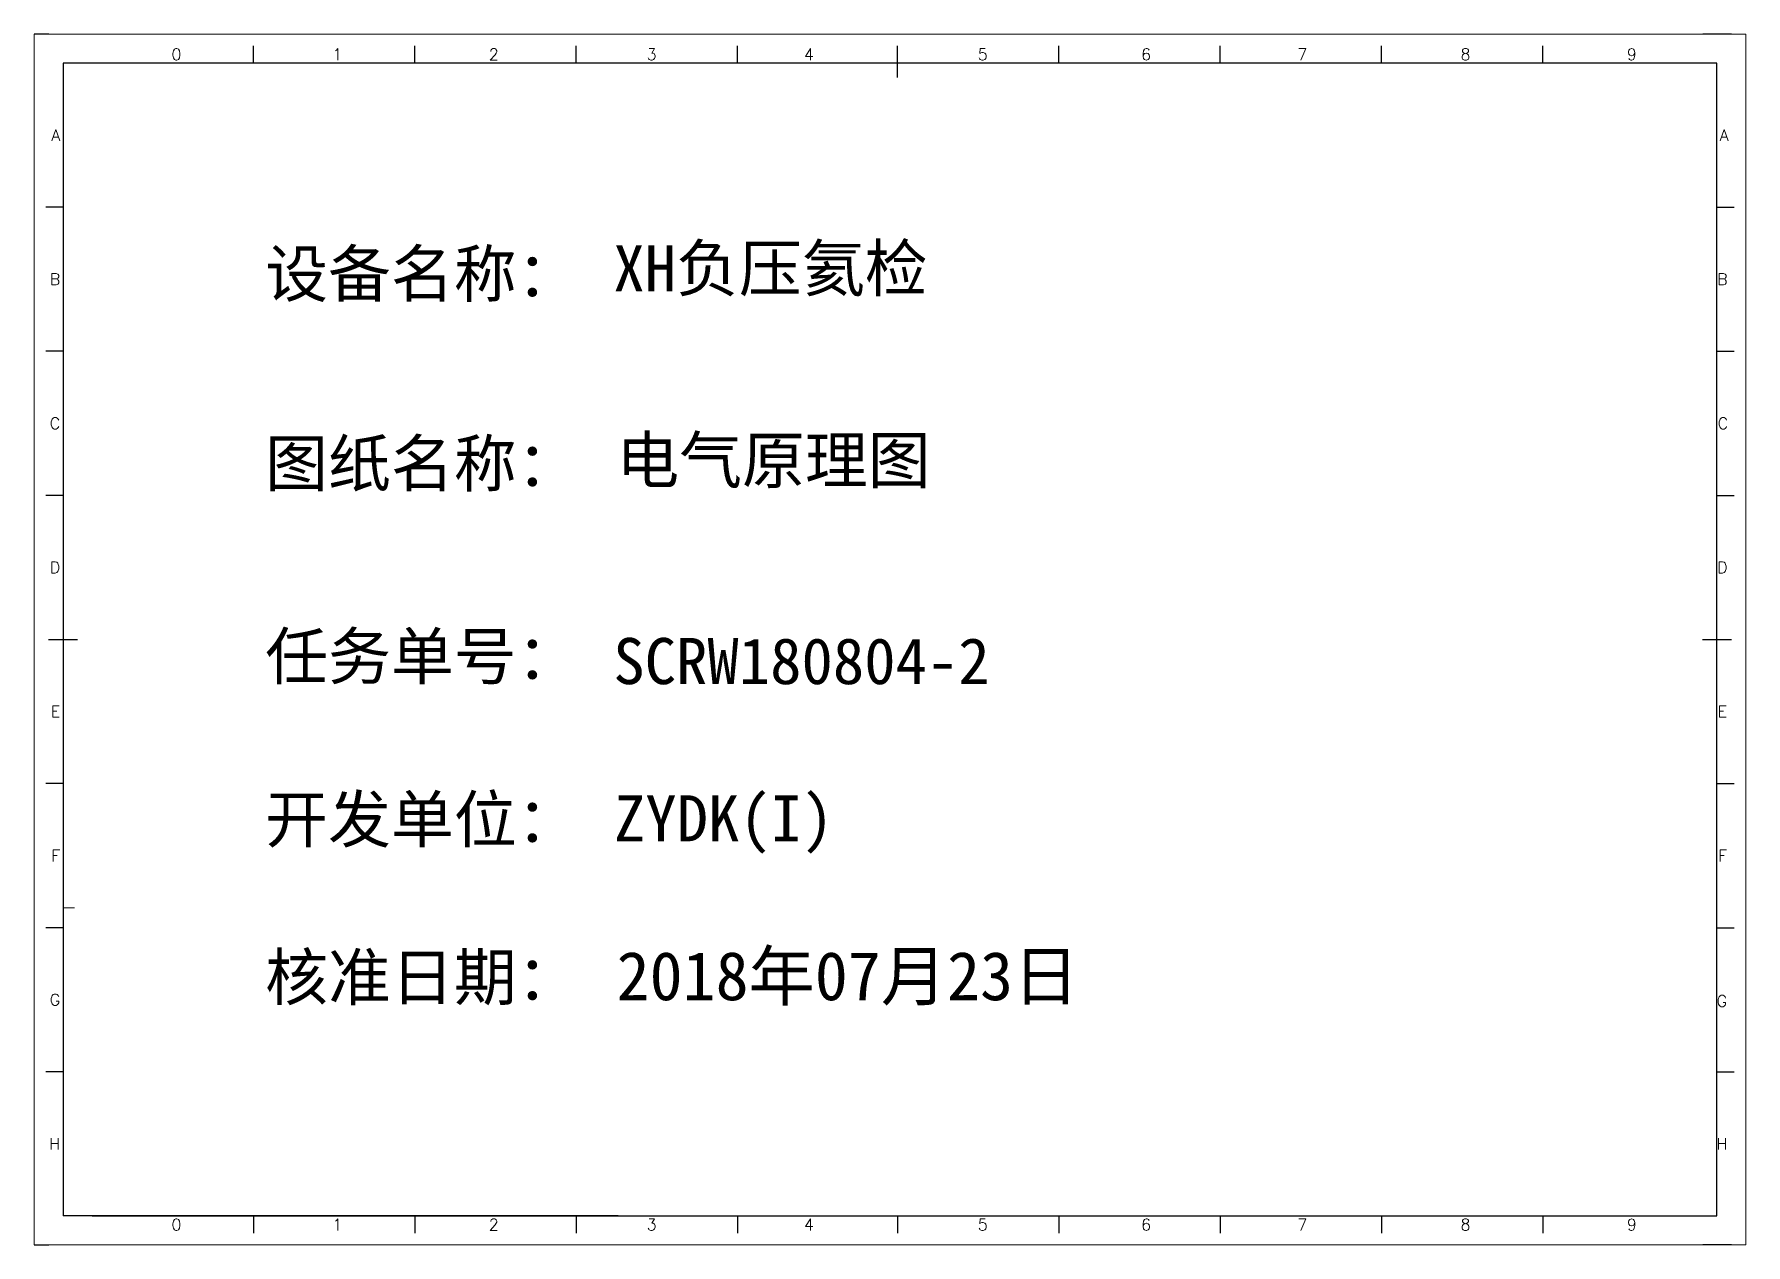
# Model space of a CAD drawing. Header units: millimetres. Extents: x 17734 to 28845, y 9358 to 11073.
# Drawn here: x 22576.8 to 22903.5, y 10415 to 10646 of the extents above; entities that cross this region are included whole.
import ezdxf
from ezdxf.enums import TextEntityAlignment as Align

# ---------------------------------------------------------------- set-up
doc = ezdxf.new("R2010")
doc.units = ezdxf.units.MM
doc.layers.add('AE_BOR', color=1, linetype='Continuous')
doc.layers.add('电气图内容', color=7, linetype='Continuous')
doc.styles.get("Standard").update_dxf_attribs({"font": ''})
doc.styles.add('WD', font='romans.shx', dxfattribs={"bigfont": 'gbcbig.shx'})
doc.styles.get('Standard').set_extended_font_data('SimSun')

msp = doc.modelspace()

# ---------------------------------------------------------------- texts
at = {"color": 3, "lineweight": 211, "insert": (22687.931, 10569.127), "char_height": 8.8, "width": 113.79098, "attachment_point": 1}
msp.add_mtext('{\\C256;电气原理图}', dxfattribs=at)
at = {"layer": 'AE_BOR', "style": 'WD'}
for s, p in [('0', (22603.968, 10641.051)), ('1', (22634.686, 10641.051)), ('2', (22664.55, 10641.051)), ('3', (22694.69, 10641.051)), ('4', (22724.721, 10641.051)), ('5', (22757.885, 10641.051)), ('6', (22789.065, 10641.051)), ('7', (22818.872, 10641.051)), ('8', (22850.035, 10641.051)), ('9', (22881.786, 10641.051)), ('0', (22603.968, 10417.751)), ('1', (22634.686, 10417.751)), ('2', (22664.55, 10417.751)), ('3', (22694.69, 10417.751)), ('4', (22724.721, 10417.751)), ('5', (22757.885, 10417.751)), ('6', (22789.065, 10417.751)), ('7', (22818.872, 10417.751)), ('8', (22850.035, 10417.751)), ('9', (22881.786, 10417.751))]:
    msp.add_text(s, height=2.2, dxfattribs=at).set_placement(p, align=Align.CENTER)
for s, p in [('A', (22581.784, 10626.751)), ('A', (22900.261, 10626.751)), ('B', (22581.784, 10599.251)), ('B', (22900.051, 10599.251)), ('C', (22581.784, 10571.751)), ('C', (22900.156, 10571.751)), ('D', (22581.784, 10544.251)), ('D', (22900.051, 10544.251)), ('E', (22581.784, 10516.751)), ('E', (22899.946, 10516.751)), ('F', (22581.784, 10489.251)), ('F', (22899.946, 10489.251)), ('F', (22899.946, 10489.251)), ('G', (22581.784, 10461.751)), ('G', (22899.946, 10461.51)), ('H', (22581.784, 10434.251)), ('H', (22900.051, 10434.251))]:
    msp.add_text(s, height=2.2, dxfattribs=at).set_placement(p, align=Align.MIDDLE_RIGHT)
at = {"layer": '电气图内容', "color": 7, "attachment_point": 1}
for s, insert, char_height in [('设备名称：', (22620.907, 10604.705), 8.8), ('XH负压氦检', (22687.367, 10605.742), 8.8), ('图纸名称：', (22620.907, 10568.505), 8.8), ('任务单号：', (22620.907, 10531.702), 8.8), ('SCRW180804-2', (22687.367, 10530.791), 8.8), ('开发单位：', (22620.907, 10500.586), 8.8), ('{\\C256;ZYDK(I)}', (22687.487, 10500.782), 8.8), ('核准日期：', (22620.907, 10470.481), 8.8), ('{\\fKaiTi_GB2312|b0|i0|c134|p49;\\C256;2018\\fSimSun|b0|i0|c134|p2;年\\fKaiTi_GB2312|b0|i0|c134|p49;07\\fSimSun|b0|i0|c134|p2;月\\fKaiTi_GB2312|b0|i0|c134|p49;23日}', (22687.993, 10470.93), 9.261945)]:
    msp.add_mtext(s, dxfattribs=dict(at, insert=insert, char_height=char_height))

# ---------------------------------------------------------------- linework, layer by layer
for p, q in [((22898.034, 10640.501), (22582.334, 10640.501)), ((22582.334, 10640.501), (22582.334, 10420.501)), ((22898.034, 10420.501), (22898.034, 10640.501)), ((22587.867, 10420.501), (22895.317, 10420.501)), ((22720.711, 10420.501), (22786.656, 10420.501)), ((22786.656, 10420.501), (22862.32, 10420.501))]:
    msp.add_line(p, q)
at = {"lineweight": 9, "ltscale": 0.1}
for p, q in [((22582.334, 10479.273), (22584.534, 10479.273)), ((22688.303, 10420.501), (22720.711, 10420.501)), ((22719.218, 10420.501), (22719.218, 10420.501)), ((22719.218, 10420.501), (22719.218, 10420.501)), ((22719.218, 10420.501), (22719.218, 10420.501)), ((22719.218, 10420.501), (22719.218, 10420.501))]:
    msp.add_line(p, q, dxfattribs=at)
at = {"color": 0, "ltscale": 2}
for p, q in [((22898.034, 10420.501), (22898.034, 10444.092)), ((22688.303, 10420.501), (22582.334, 10420.501)), ((22862.32, 10420.501), (22895.317, 10420.501)), ((22862.32, 10420.501), (22898.034, 10420.501))]:
    msp.add_line(p, q, dxfattribs=at)
at = {"layer": 'AE_BOR', "lineweight": 30}
for p, q in [((22579.617, 10646.001), (22576.831, 10646.001)), ((22900.817, 10646.001), (22895.317, 10646.001)), ((22576.831, 10415.001), (22579.617, 10415.001)), ((22900.817, 10415.001), (22895.317, 10415.001))]:
    msp.add_line(p, q, dxfattribs=at)
at = {"layer": 'AE_BOR', "color": 1, "lineweight": 15}
for p, q in [((22576.831, 10646.001), (22903.531, 10646.001)), ((22576.831, 10415.001), (22576.831, 10646.001)), ((22903.531, 10646.001), (22903.531, 10415.001)), ((22903.531, 10415.001), (22576.831, 10415.001))]:
    msp.add_line(p, q, dxfattribs=at)
at = {"layer": 'AE_BOR'}
for p, q in [((22618.667, 10640.501), (22618.667, 10643.801)), ((22649.467, 10640.501), (22649.467, 10643.801)), ((22680.267, 10640.501), (22680.267, 10643.801)), ((22711.067, 10640.501), (22711.067, 10643.801)), ((22741.592, 10640.501), (22741.592, 10643.801)), ((22772.392, 10640.501), (22772.392, 10643.801)), ((22803.192, 10640.501), (22803.192, 10643.801)), ((22833.992, 10640.501), (22833.992, 10643.801)), ((22864.792, 10640.501), (22864.792, 10643.801)), ((22582.334, 10613.001), (22579.034, 10613.001)), ((22898.034, 10613.001), (22901.334, 10613.001)), ((22582.334, 10585.501), (22579.034, 10585.501)), ((22898.034, 10585.501), (22901.334, 10585.501)), ((22582.334, 10558.001), (22579.034, 10558.001)), ((22898.034, 10558.001), (22901.334, 10558.001)), ((22582.334, 10503.001), (22579.034, 10503.001)), ((22898.034, 10503.001), (22901.334, 10503.001)), ((22582.334, 10475.501), (22579.034, 10475.501)), ((22898.034, 10475.501), (22901.334, 10475.501)), ((22582.334, 10448.001), (22579.034, 10448.001)), ((22898.034, 10448.001), (22901.334, 10448.001)), ((22618.667, 10420.501), (22618.667, 10417.201)), ((22649.467, 10420.501), (22649.467, 10417.201)), ((22680.267, 10420.501), (22680.267, 10417.201)), ((22711.067, 10420.501), (22711.067, 10417.201)), ((22741.592, 10420.501), (22741.592, 10417.201)), ((22772.392, 10420.501), (22772.392, 10417.201)), ((22803.192, 10420.501), (22803.192, 10417.201)), ((22833.992, 10420.501), (22833.992, 10417.201)), ((22864.792, 10420.501), (22864.792, 10417.201))]:
    msp.add_line(p, q, dxfattribs=at)
at = {"layer": 'AE_BOR', "color": 2, "lineweight": 30}
for p, q in [((22741.592, 10637.751), (22741.592, 10643.251)), ((22579.584, 10530.501), (22585.084, 10530.501)), ((22895.284, 10530.501), (22900.784, 10530.501)), ((22741.592, 10420.501), (22741.592, 10417.751))]:
    msp.add_line(p, q, dxfattribs=at)

msp.set_redraw_order([(e.dxf.handle, doc.entitydb.next_handle()) for e in msp.query("TEXT MTEXT ATTDEF DIMENSION ARC_DIMENSION")])  # texts and dimensions are drawn at this point

doc.saveas('drawing.dxf')
